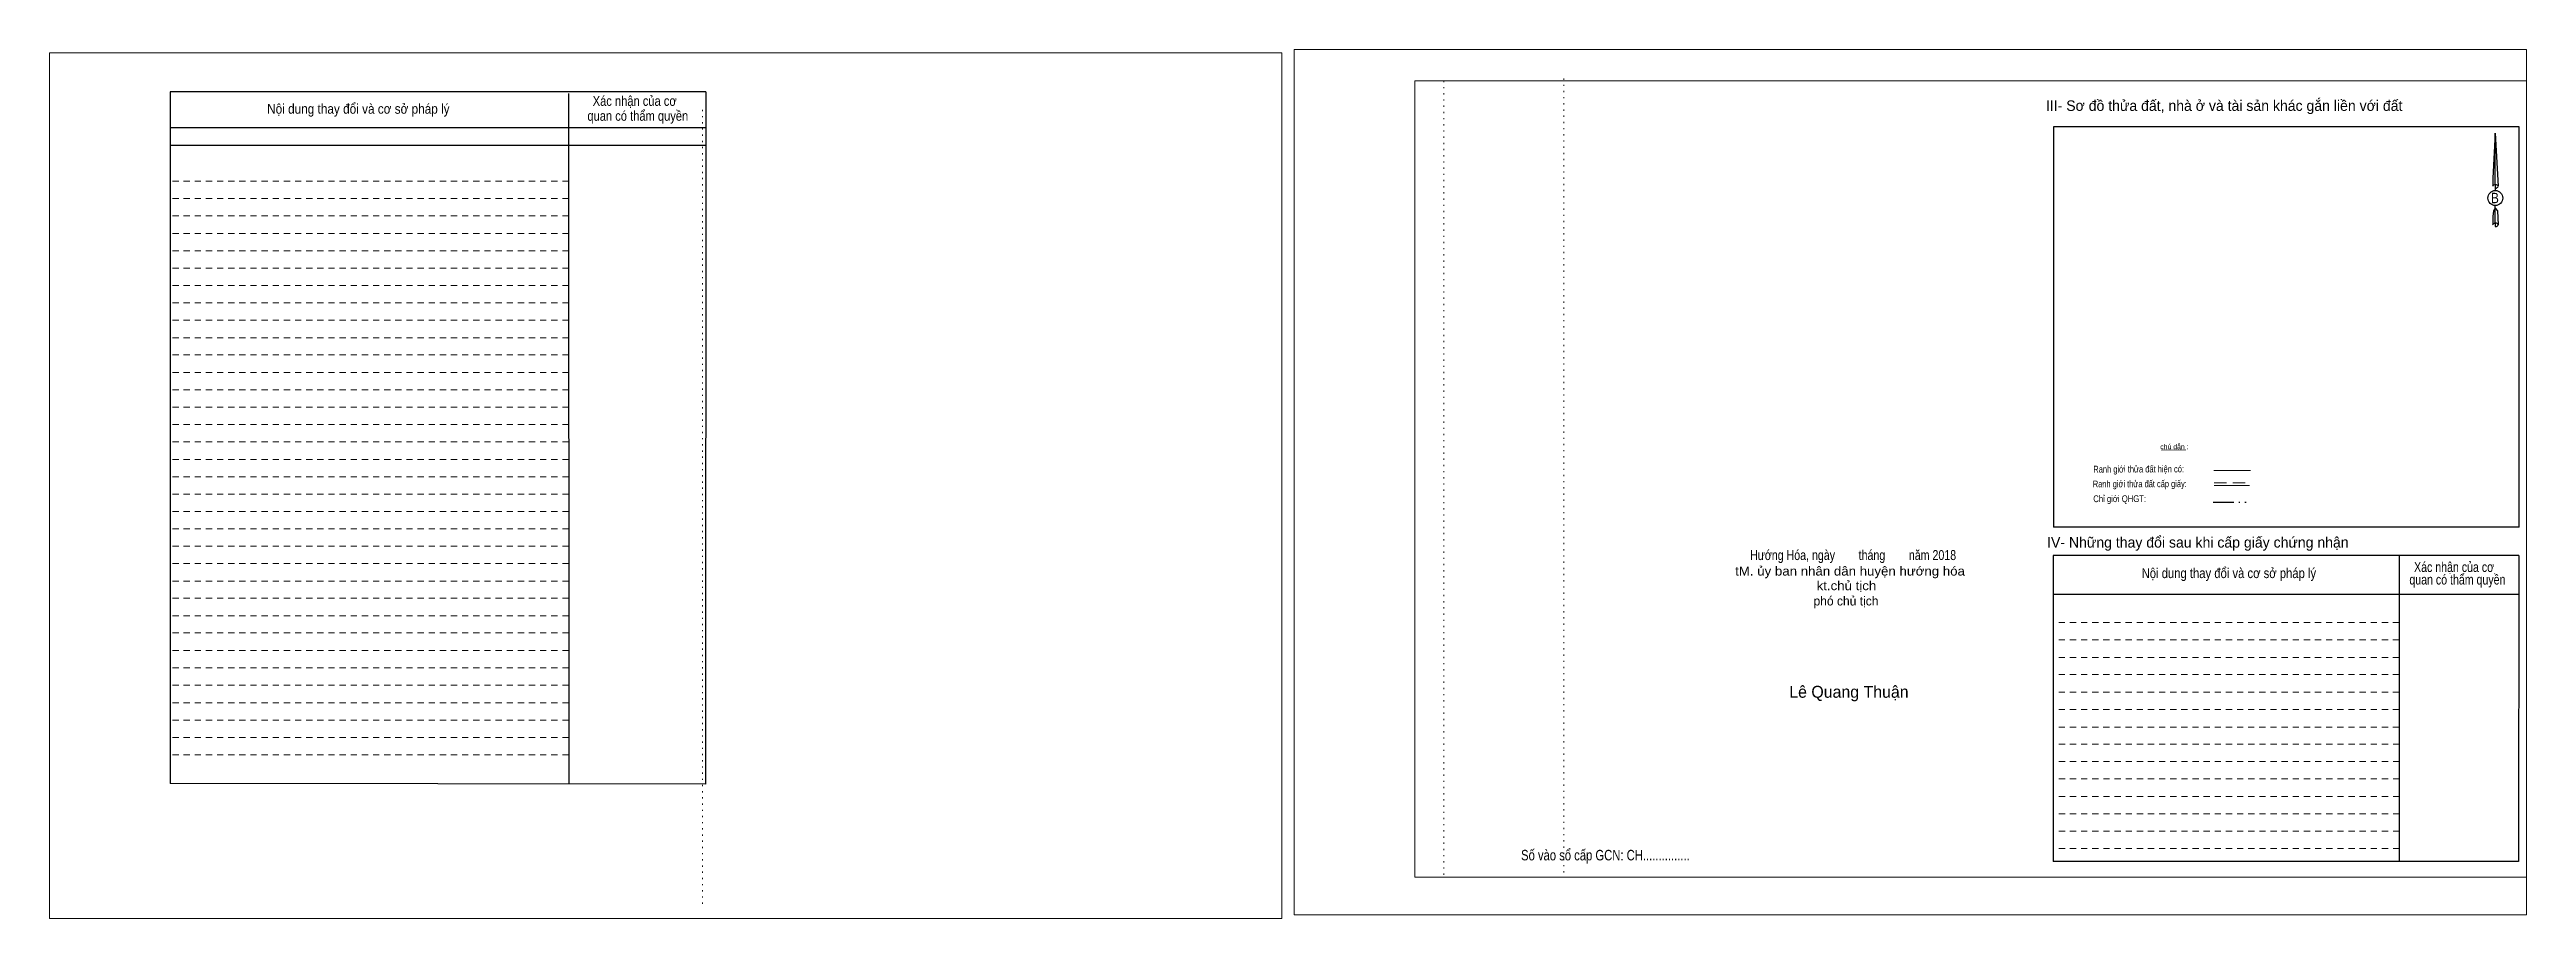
# Model space of a CAD drawing. Header units: metres. Extents: x 547753 to 548671, y 1837914 to 1838058.
# Drawn here: x 548347.1 to 548671.2, y 1837928.2 to 1838041.8 of the extents above; entities that cross this region are included whole.
import ezdxf
from ezdxf.enums import TextEntityAlignment as Align

# ---------------------------------------------------------------- set-up
doc = ezdxf.new("R2010")
doc.units = ezdxf.units.M
doc.header["$LTSCALE"] = 0.54
for name, pattern in [('DASH_DOUBLE_DOT', [9.2, 5, -1.2, 0.3, -1.2, 0.3, -1.2]), ('DOTTED', [1.5, 0.3, -1.2]), ('MEDIUM_DASHED', [4.5, 3, -1.5]), ('SHORT_DASHED', [2.7, 1.5, -1.2])]:
    doc.linetypes.add(name, pattern=pattern)
for name, color, linetype, lineweight in [('18', 7, 'Continuous', 25), ('28', 7, 'SHORT_DASHED', 13), ('3', 7, 'Continuous', 13), ('5', 7, 'DASH_DOUBLE_DOT', 25), ('55', 7, 'Continuous', 13), ('7', 7, 'Continuous', 13)]:
    doc.layers.add(name, color=color, linetype=linetype, lineweight=lineweight)

msp = doc.modelspace()

# ---------------------------------------------------------------- texts
at = {"layer": '18'}
for s, height, width, p in [('B', 1.358, 0.85, (548667.115, 1838021.72)), ('tM. ủy ban nhân dân huyện hướng hóa', 1.179, 1.1, (548582.715, 1837973.02)), ('Hướng Hóa, ngày        tháng        năm 2018', 1.3, 0.8, (548583.115, 1837975.05)), ('kt.chủ tịch', 1.179, 1.1, (548582.245, 1837971.11)), ('Số vào sổ cấp GCN: CH...............', 1.375, 0.8, (548550.7, 1837935.77))]:
    msp.add_text(s, height=height, dxfattribs=dict(at, width=width)).set_placement(p, align=Align.CENTER)
for s, height, p in [('phó chủ tịch', 1.179, (548582.185, 1837969.11)), ('Lê Quang Thuận', 1.556, (548582.57, 1837957.04))]:
    msp.add_text(s, height=height, dxfattribs=at).set_placement(p, align=Align.CENTER)
at = {"layer": '28'}
for s, height, width, p in [('Xác nhận của cơ', 1.281, 0.85, (548423.66, 1838034.45)), ('Xác nhận của cơ', 1.281, 0.85, (548423.66, 1838034.45)), ('Nội dung thay đổi và cơ sở pháp lý', 1.281, 0.9, (548387.495, 1838033.42)), ('Nội dung thay đổi và cơ sở pháp lý', 1.281, 0.9, (548387.495, 1838033.42)), (' quan có thẩm quyền', 1.281, 0.85, (548423.865, 1838032.5)), (' quan có thẩm quyền', 1.281, 0.85, (548423.865, 1838032.5)), ('Xác nhận của cơ', 1.297, 0.8, (548661.765, 1837973.49)), ('Nội dung thay đổi và cơ sở pháp lý', 1.297, 0.85, (548632.295, 1837972.69)), (' quan có thẩm quyền', 1.297, 0.8, (548662.01, 1837971.85))]:
    msp.add_text(s, height=height, dxfattribs=dict(at, width=width)).set_placement(p, align=Align.CENTER)
for s, p in [('III- Sơ đồ thửa đất, nhà ở và tài sản khác gắn liền với đất', (548631.68, 1838033.79)), ('IV- Những thay đổi sau khi cấp giấy chứng nhận', (548628.235, 1837976.68))]:
    msp.add_text(s, height=1.375, dxfattribs=at).set_placement(p, align=Align.CENTER)
at = {"layer": '55'}
for s, height, width, p in [('Ranh giới thửa đất hiện có:', 0.8876, 0.8, (548620.484, 1837986.5038)), ('Ranh giới thửa đất cấp giấy:', 0.8837, 0.8, (548620.639, 1837984.5743)), ('Chỉ giới QHGT:', 0.8837, 0.85, (548618.004, 1837982.6282))]:
    msp.add_text(s, height=height, rotation=0.135, dxfattribs=dict(at, width=width)).set_placement(p, align=Align.CENTER)
at = {"layer": '7'}
msp.add_text('chú dẫn :', height=0.6535, rotation=359.974, dxfattribs=at).set_placement((548625.1649, 1837989.5491), align=Align.CENTER)

# ---------------------------------------------------------------- linework, layer by layer
at = {"layer": '18'}
for p, q in [((548667.16, 1838030.89), (548667.53, 1838023.95)), ((548667.16, 1838030.89), (548667.53, 1838023.95)), ((548667.16, 1838030.89), (548667.53, 1838023.95)), ((548666.86, 1838025.01), (548666.82, 1838023.96)), ((548667.16, 1838024.15), (548667.16, 1838023.9)), ((548667.16, 1838023.9), (548667.16, 1838023.71)), ((548667.16, 1838023.71), (548667.16, 1838023.43)), ((548667.16, 1838023.71), (548667.16, 1838023.43)), ((548667.16, 1838023.71), (548667.16, 1838023.43)), ((548667.53, 1838023.95), (548667.53, 1838023.96)), ((548667.16, 1838021.09), (548667.16, 1838021.39)), ((548667.16, 1838021.09), (548667.16, 1838021.39)), ((548667.16, 1838021.09), (548667.16, 1838021.39)), ((548667.16, 1838021.09), (548667.43, 1838020.71)), ((548667.16, 1838021.09), (548667.43, 1838020.71)), ((548667.16, 1838021.09), (548667.43, 1838020.71)), ((548667.43, 1838020.71), (548667.53, 1838018.89)), ((548667.43, 1838020.71), (548667.53, 1838018.89)), ((548667.43, 1838020.71), (548667.53, 1838018.89)), ((548667.16, 1838019.12), (548667.16, 1838018.86)), ((548667.16, 1838018.86), (548667.16, 1838018.65)), ((548667.53, 1838018.89), (548667.53, 1838018.9))]:
    msp.add_line(p, q, dxfattribs=at)
for points in [[(548667.16, 1838024.15), (548667.16, 1838030.89), (548666.86, 1838025.01)], [(548667.16, 1838019.12), (548667.16, 1838021.09), (548666.93, 1838020.71), (548666.86, 1838019.97), (548666.82, 1838018.9)]]:
    msp.add_lwpolyline(points, dxfattribs=at)
msp.add_ellipse((548667.1701, 1838022.3942), major_axis=(0, 0.9887), ratio=0.983453, dxfattribs=at)
for centre, start_param, end_param in [((548667.1704, 1838023.9177), 1.57079633, 3.07445202), ((548667.1704, 1838023.9177), 0.06714063, 1.57079633), ((548667.1704, 1838023.9177), 4.71238898, 6.28318531), ((548667.1704, 1838018.8715), 2.49106941, 3.07427841), ((548667.1704, 1838018.8715), 1.57079633, 2.49106941), ((548667.1704, 1838018.8715), 0.06714063, 1.57079633), ((548667.1704, 1838018.8715), 4.71238898, 6.28318531)]:
    msp.add_ellipse(centre, major_axis=(0.3564, 0), ratio=0.655448, start_param=start_param, end_param=end_param, dxfattribs=at)
at = {"layer": '28', "linetype": 'Continuous', "lineweight": 25}
for p, q in [((548432.99, 1838036.29), (548362.85, 1838036.29)), ((548415.01, 1838036.05), (548415.04, 1837945.78)), ((548432.99, 1838036.29), (548432.93, 1837945.72)), ((548432.99, 1838031.56), (548362.94, 1838031.56)), ((548432.99, 1838031.56), (548362.94, 1838031.56)), ((548432.99, 1838029.28), (548362.94, 1838029.28)), ((548670.29, 1837979.34), (548609.36, 1837979.34)), ((548654.56, 1837975.63), (548654.59, 1837935.64)), ((548670.23, 1837975.63), (548670.21, 1837935.64)), ((548670.21, 1837970.56), (548609.32, 1837970.56)), ((548432.93, 1837945.72), (548362.85, 1837945.82)), ((548670.21, 1837935.64), (548609.32, 1837935.64))]:
    msp.add_line(p, q, dxfattribs=at)
at = {"layer": '28'}
for p, q in [((548415.01, 1838024.61), (548362.85, 1838024.61)), ((548415.01, 1838022.32), (548362.85, 1838022.32)), ((548415.01, 1838020.07), (548362.85, 1838020.07)), ((548415.01, 1838017.76), (548362.85, 1838017.76)), ((548415.01, 1838015.5), (548362.85, 1838015.5)), ((548415.01, 1838013.22), (548362.85, 1838013.22)), ((548415.01, 1838010.95), (548362.85, 1838010.95)), ((548415.01, 1838008.68), (548362.85, 1838008.68)), ((548415.01, 1838006.41), (548362.85, 1838006.41)), ((548415.01, 1838004.13), (548362.85, 1838004.13)), ((548415.01, 1838001.87), (548362.85, 1838001.87)), ((548415.01, 1837999.58), (548362.85, 1837999.58)), ((548415.01, 1837997.33), (548362.85, 1837997.33)), ((548415.01, 1837995.06), (548362.85, 1837995.06)), ((548415.01, 1837992.77), (548362.85, 1837992.77)), ((548415.01, 1837990.52), (548362.85, 1837990.52)), ((548415.01, 1837988.22), (548362.85, 1837988.22)), ((548415.01, 1837985.95), (548362.85, 1837985.95)), ((548415.01, 1837983.67), (548362.85, 1837983.67)), ((548415.01, 1837981.4), (548362.85, 1837981.4)), ((548415.01, 1837979.12), (548362.85, 1837979.12)), ((548415.01, 1837976.85), (548362.85, 1837976.85)), ((548415.01, 1837974.58), (548362.85, 1837974.58)), ((548415.01, 1837972.3), (548362.85, 1837972.3)), ((548415.01, 1837970.05), (548362.85, 1837970.05)), ((548415.01, 1837967.75), (548362.85, 1837967.75)), ((548415.01, 1837965.51), (548362.85, 1837965.51)), ((548654.58, 1837966.88), (548609.32, 1837966.88)), ((548654.58, 1837964.6), (548609.32, 1837964.6)), ((548415.01, 1837963.21), (548362.85, 1837963.21)), ((548654.58, 1837962.32), (548609.32, 1837962.32)), ((548415.01, 1837960.95), (548362.85, 1837960.95)), ((548415.01, 1837958.67), (548362.85, 1837958.67)), ((548654.58, 1837960.06), (548609.32, 1837960.06)), ((548415.01, 1837956.38), (548362.85, 1837956.38)), ((548654.58, 1837957.78), (548609.32, 1837957.78)), ((548654.58, 1837955.5), (548609.32, 1837955.5)), ((548415.01, 1837954.12), (548362.85, 1837954.12)), ((548415.01, 1837951.84), (548362.85, 1837951.84)), ((548654.58, 1837953.21), (548609.32, 1837953.21)), ((548415.01, 1837949.56), (548362.85, 1837949.56)), ((548654.59, 1837950.95), (548609.32, 1837950.95)), ((548654.59, 1837948.69), (548609.32, 1837948.69)), ((548654.59, 1837946.42), (548609.32, 1837946.42)), ((548654.59, 1837944.14), (548609.32, 1837944.14)), ((548654.59, 1837941.86), (548609.32, 1837941.86)), ((548654.59, 1837939.6), (548609.32, 1837939.6)), ((548654.59, 1837937.33), (548609.32, 1837937.33))]:
    msp.add_line(p, q, dxfattribs=at)
at = {"layer": '28', "linetype": 'Continuous', "lineweight": 25}
for points in [[(548432.99, 1838036.29), (548362.85, 1838036.29), (548362.85, 1837945.82)], [(548670.29, 1837979.34), (548670.29, 1838031.7), (548609.36, 1838031.7), (548609.36, 1837979.34)], [(548670.23, 1837975.63), (548609.32, 1837975.63), (548609.32, 1837935.64)]]:
    msp.add_lwpolyline(points, dxfattribs=at)
at = {"layer": '3'}
for p, q in [((548525.77, 1838037.72), (548671.24, 1838037.72)), ((548525.77, 1837933.59), (548525.77, 1838037.72)), ((548671.24, 1838037.72), (548671.24, 1837932.72)), ((548525.77, 1837933.59), (548671.24, 1837933.59))]:
    msp.add_line(p, q, dxfattribs=at)
at = {"layer": '3', "linetype": 'DOTTED'}
for p, q in [((548529.54, 1838037.72), (548529.54, 1837933.59)), ((548545.24, 1838038.03), (548545.24, 1837933.89)), ((548432.53, 1838033.93), (548432.53, 1837929.81))]:
    msp.add_line(p, q, dxfattribs=at)
at = {"layer": '3'}
for points in [[(548347.08, 1837928.18), (548508.36, 1837928.18), (548508.36, 1838041.38), (548347.08, 1838041.38)], [(548347.08, 1838041.38), (548508.36, 1838041.38), (548508.36, 1837928.18), (548347.08, 1837928.18)], [(548347.08, 1837928.18), (548508.36, 1837928.18), (548508.36, 1838041.38), (548347.08, 1838041.38)], [(548509.96, 1837928.65), (548671.24, 1837928.65), (548671.24, 1838041.81), (548509.96, 1838041.81)]]:
    msp.add_lwpolyline(points, close=True, dxfattribs=at)
msp.add_lwpolyline([(548531.66, 1838037.72), (548671.24, 1838037.72), (548671.24, 1837933.59), (548531.66, 1837933.59)], dxfattribs=at)
at = {"layer": '5'}
msp.add_line((548630.23, 1837982.61), (548635.14, 1837982.61), dxfattribs=at)
at = {"layer": '55'}
for p, q in [((548630.34, 1837986.74), (548635.14, 1837986.74)), ((548630.38, 1837984.81), (548634.98, 1837984.81)), ((548630.38, 1837984.81), (548634.98, 1837984.81))]:
    msp.add_line(p, q, dxfattribs=at)
at = {"layer": '55', "linetype": 'MEDIUM_DASHED'}
msp.add_line((548630.37, 1837985.14), (548635.08, 1837985.14), dxfattribs=at)
at = {"layer": '7'}
msp.add_line((548623.48, 1837989.43), (548626.65, 1837989.48), dxfattribs=at)

msp.set_redraw_order([(e.dxf.handle, doc.entitydb.next_handle()) for e in msp.query("TEXT MTEXT ATTDEF DIMENSION ARC_DIMENSION")])  # texts and dimensions are drawn at this point

doc.saveas('drawing.dxf')
